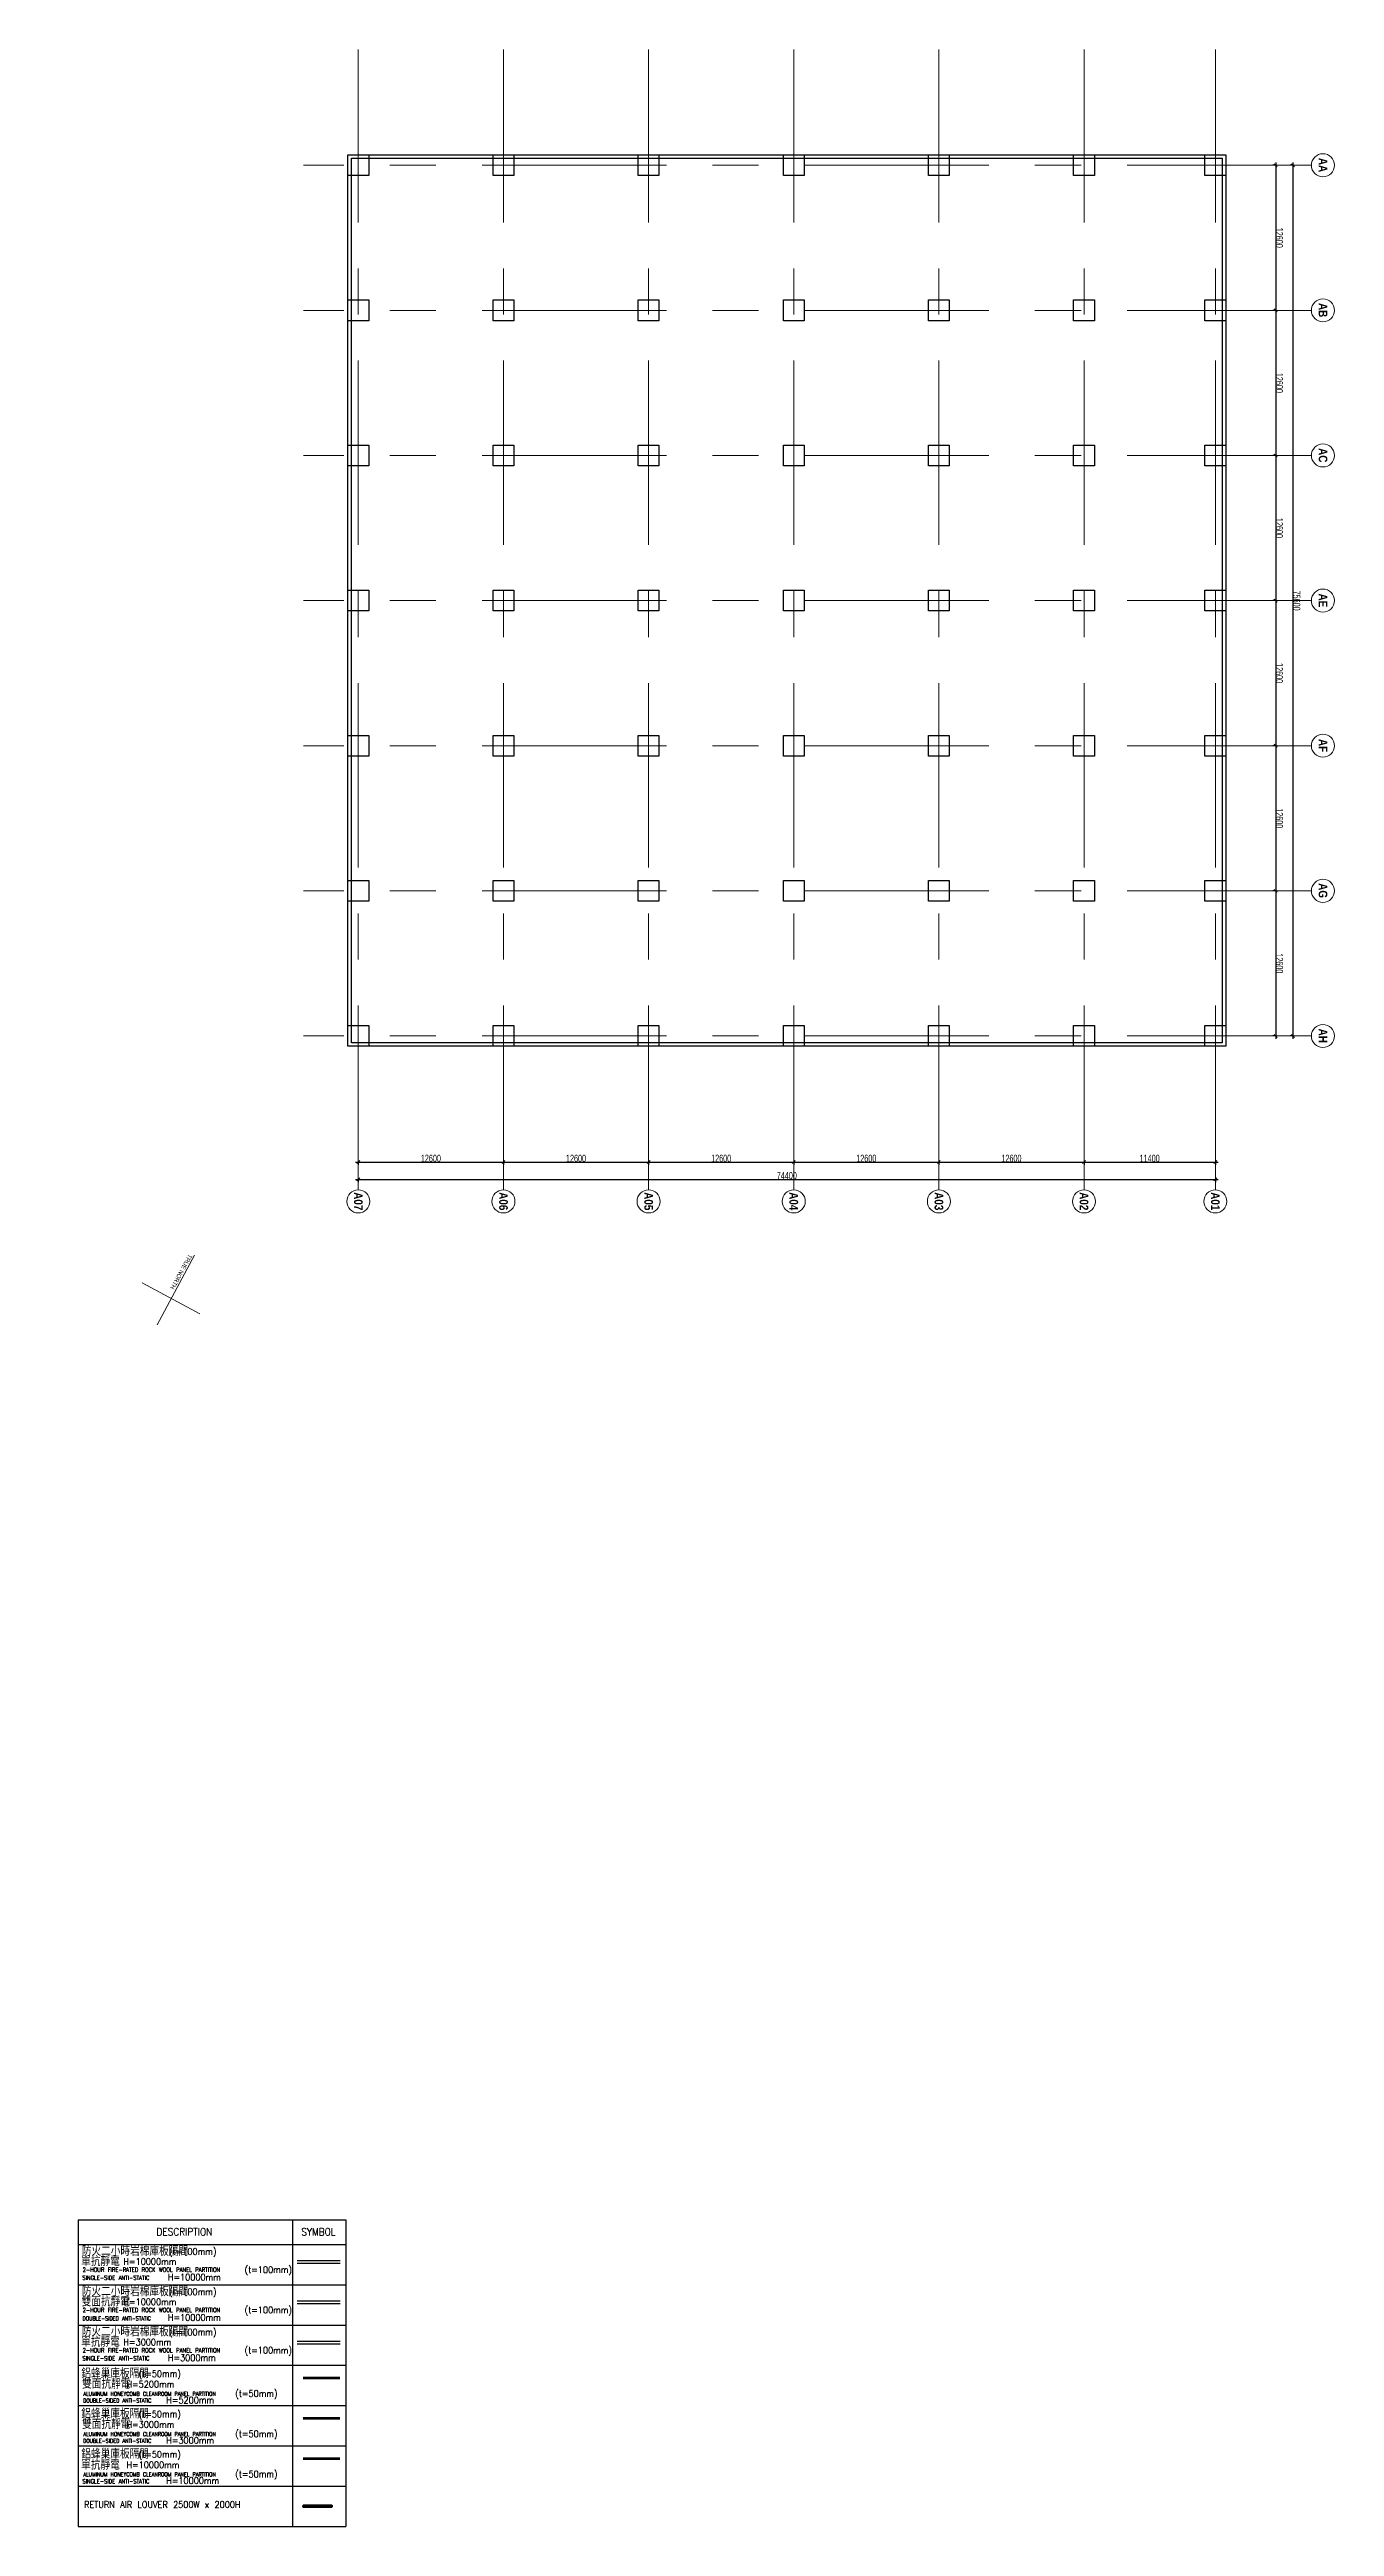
# Model space of a CAD drawing. Extents: x -15449 to 527173, y -170839 to 146543.
# Drawn here: x 415627 to 527173, y -68516 to 146543 of the extents above; entities that cross this region are included whole.
import ezdxf
from ezdxf.enums import TextEntityAlignment as Align

# ---------------------------------------------------------------- set-up
doc = ezdxf.new("R2010")
doc.units = 0
doc.header["$LTSCALE"] = 8
doc.linetypes.add('IDA - Grid Line', pattern=[3500, 2000, -500, 500, -500])
doc.layers.get('0').update_dxf_attribs({"color": 1, "linetype": 'CONTINUOUS'})
doc.layers.get('Defpoints').update_dxf_attribs({"linetype": 'CONTINUOUS'})
for name, color, linetype in [('0-T100单抗岩棉库板H10000', 21, 'CONTINUOUS'), ('0-T100非抗岩棉库板H10000', 1, 'CONTINUOUS'), ('0-T50单抗岩棉库板H10000', 141, 'CONTINUOUS'), ('0-T50单抗铝蜂巢库板H5000', 3, 'CONTINUOUS'), ('0-T50双抗铝蜂巢库板H5000', 2, 'CONTINUOUS'), ('000_CTCI_CSA', 7, 'CONTINUOUS'), ('188K-SM-03-F10-ARCH-PA-Y2257103$0$K-TXT', 7, 'CONTINUOUS'), ('防火一小时岩棉库板隔间（双抗）H10000', 170, 'CONTINUOUS')]:
    doc.layers.add(name, color=color, linetype=linetype)
for name, color, linetype, lineweight in [('000-EQ LOAD MARKUP', 4, 'CONTINUOUS', 100), ('A-_ANOTGRID_E', 7, 'CONTINUOUS', 9), ('A-_ANOTTEXT_A', 7, 'CONTINUOUS', 9), ('A-_WALL----_H', 7, 'CONTINUOUS', 9), ('A-ANOT----_D', 7, 'CONTINUOUS', 9)]:
    doc.layers.add(name, color=color, linetype=linetype, lineweight=lineweight)
doc.layers.add('A-_--------_E-', color=7, linetype='CONTINUOUS', lineweight=9, true_color=0x00a600)
doc.styles.add('188K-SM-03-F10-ARCH-PA-Y2257103$0$Standard', font='txt.shx', dxfattribs={"bigfont": 'chineset.shx'})
doc.styles.add('Arial Narrow_1', font='ARIALN.TTF', dxfattribs={"height": 0.18})
doc.styles.add('Arial Narrow_2', font='ARIALN.TTF', dxfattribs={"width": 0.8, "height": 0.22})
doc.styles.add('Arial Narrow_B', font='ARIALNB.TTF', dxfattribs={"height": 750})
doc.dimstyles.new('IDA_-_Arial_-_2_5mm_-_Black_-_Diagonal', dxfattribs={"dimscale": 304.8, "dimtxt": 639.644359, "dimasz": 0.82021, "dimexe": 0.82021, "dimexo": 0.82021, "dimgap": 0, "dimtad": 1, "dimdec": 0, "dimzin": 0, "dimdsep": 46, "dimtxsty": 'Arial Narrow_2', "dimblk1": 'OBLIQUE', "dimblk2": 'OBLIQUE', "dimsah": 1, "dimcen": 0.09, "dimdle": 0.82021, "dimazin": 0, "dimtfac": 1, "dimtdec": 4, "dimtix": 1, "dimtmove": 0, "dimatfit": 3, "dimfxl": 1, "dimtvp": 1, "dimtolj": 1, "dimtzin": 0, "dimarcsym": 2})

msp = doc.modelspace()

# ---------------------------------------------------------------- texts
at = {"layer": '188K-SM-03-F10-ARCH-PA-Y2257103$0$K-TXT', "style": '188K-SM-03-F10-ARCH-PA-Y2257103$0$Standard', "width": 0.9}
msp.add_text('DESCRIPTION ', height=630.899684, rotation=359.999999947, dxfattribs=at).set_placement((427589.0457, -42932.8942), align=Align.MIDDLE_CENTER)
msp.add_text('SYMBOL', height=630.89968, rotation=359.999999947, dxfattribs=at).set_placement((438969.9175, -42937.8942), align=Align.MIDDLE)
for s, height, p in [('單抗靜電', 745.60872, (418373.8263, -45528.6975)), ('防火二小時岩棉庫板隔間', 745.608717, (418424.9631, -44641.3253)), ('(t=100mm)', 573.54517, (426006.7468, -44641.3253)), ('SINGLE-SIDE ANTI-STATIC', 367.068907, (418481.8263, -46923.9674)), ('2-HOUR FIRE-RATED ROCK WOOL PANEL PARTITION', 367.068907, (418500.3307, -46227.8387)), ('H=10000mm', 573.54517, (422035.8322, -45513.2274)), ('H=10000mm', 573.54517, (425898.8263, -46869.7293)), ('(t=100mm)', 573.54517, (432560.1893, -46221.043)), ('雙面抗靜電', 745.60872, (418408.8858, -49030.8287)), ('防火二小時岩棉庫板隔間', 745.608717, (418424.9631, -48139.3471)), ('H=10000mm', 573.54517, (422035.8322, -49011.2492)), ('(t=100mm)', 573.54517, (426006.7468, -48139.3471)), ('(t=100mm)', 573.54517, (432560.1893, -49719.0648)), ('防火二小時岩棉庫板隔間', 745.608717, (418424.9631, -51637.3689)), ('2-HOUR FIRE-RATED ROCK WOOL PANEL PARTITION', 367.068907, (418500.3307, -49725.8605)), ('DOUBLE-SIDED ANTI-STATIC', 344.1271, (418491.2731, -50451.4383)), ('H=10000mm', 573.54517, (425898.8263, -50367.7511)), ('(t=100mm)', 573.54517, (426006.7468, -51637.3689)), ('單抗靜電', 745.60872, (418373.8263, -52524.7411)), ('SINGLE-SIDE ANTI-STATIC', 367.068907, (418481.8263, -53920.011)), ('2-HOUR FIRE-RATED ROCK WOOL PANEL PARTITION', 367.068907, (418500.3307, -53223.8823)), ('H=3000mm', 573.54517, (422035.8322, -52509.271)), ('H=3000mm', 573.54517, (425898.8263, -53865.7729)), ('(t=100mm)', 573.54517, (432560.1893, -53217.0866)), ('鋁蜂巢庫板隔間', 745.60872, (418386.2058, -55256.7081)), ('雙面抗靜電', 745.60872, (418453.7803, -56169.209)), ('H=5200mm', 573.54517, (422301.2672, -56169.209)), ('(t=50mm)', 573.54517, (423355.4769, -55256.7081)), ('ALUMINUM HONEYCOMB CLEANROOM PANEL PARTITION', 344.1271, (418561.7054, -56996.7966)), ('DOUBLE-SIDED ANTI-STATIC', 344.1271, (418536.1675, -57589.8186)), ('H=5200mm', 573.54517, (425754.2757, -57539.8405)), ('(t=50mm)', 573.54517, (431750.7653, -56972.0841)), ('鋁蜂巢庫板隔間', 745.60872, (418386.2058, -58754.7298)), ('雙面抗靜電', 745.60872, (418453.7803, -59667.2308)), ('H=3000mm', 573.54517, (422301.2672, -59667.2308)), ('(t=50mm)', 573.54517, (423355.4769, -58754.7298)), ('(t=50mm)', 573.54517, (431750.7653, -60470.1059)), ('鋁蜂巢庫板隔間', 745.60872, (418386.2058, -62252.7516)), ('ALUMINUM HONEYCOMB CLEANROOM PANEL PARTITION', 344.1271, (418561.7054, -60494.8184)), ('DOUBLE-SIDED ANTI-STATIC', 344.1271, (418536.1675, -61087.8404)), ('(t=50mm)', 573.54517, (423355.4769, -62252.7516)), ('H=3000mm', 573.54517, (425754.2757, -61037.8622)), ('單抗靜電', 745.60872, (418373.8263, -63203.7193)), ('SINGLE-SIDE ANTI-STATIC', 367.068907, (418481.8263, -64598.9892)), ('ALUMINUM HONEYCOMB CLEANROOM PANEL PARTITION', 344.1271, (418561.7054, -63992.8402)), ('H=10000mm', 573.54517, (422301.2672, -63165.2526)), ('H=10000mm', 573.54517, (425754.2757, -64535.884)), ('(t=50mm)', 573.54517, (431750.7653, -63968.1276)), ('RETURN AIR LOUVER 2500W x 2000H', 573.545167, (418623.1233, -66611.3256))]:
    msp.add_text(s, height=height, rotation=359.999999947, dxfattribs=at).set_placement(p, align=Align.MIDDLE_LEFT)

# ---------------------------------------------------------------- blocks, each defined once
blk = doc.blocks.new('_Oblique')
at = {"color": 0, "linetype": 'ByBlock', "lineweight": -2}
blk.add_line((-0.5, -0.5), (0.5, 0.5), dxfattribs=at)
blk = doc.blocks.new('*D248')
at = {"layer": 'A-ANOT----_D', "color": 0, "lineweight": -2, "transparency": 16777216}
for p, q in [((1040773, -76511), (1116873, -76511)), ((1041023, -76584), (1041023, -76761)), ((1116623, -76584), (1116623, -76761))]:
    blk.add_line(p, q, dxfattribs=at)
at = {"layer": 'Defpoints', "color": 0, "transparency": 16777216}
for p in [(1041023, -76334), (1116623, -76334), (1116623, -76511)]:
    blk.add_point(p, dxfattribs=at)
at = {"layer": 'A-ANOT----_D', "color": 0, "lineweight": -2, "transparency": 16777216, "xscale": 250, "yscale": 250, "zscale": 250, "rotation": 180}
blk.add_blockref('_Oblique', (1041023, -76511), dxfattribs=at)
at = {"layer": 'A-ANOT----_D', "color": 0, "lineweight": -2, "transparency": 16777216, "xscale": 250, "yscale": 250, "zscale": 250}
blk.add_blockref('_Oblique', (1116623, -76511), dxfattribs=at)
at = {"layer": 'A-ANOT----_D', "color": 0, "transparency": 16777216, "insert": (1078823, -76192), "char_height": 625, "width": 2375.82, "attachment_point": 5, "style": 'Arial Narrow_2'}
blk.add_mtext('\\A1;75600', dxfattribs=at)
blk = doc.blocks.new('*D249')
at = {"layer": 'A-ANOT----_D', "color": 0, "lineweight": -2, "transparency": 16777216}
for p, q in [((1040773, -78011), (1053873, -78011)), ((1041023, -78084), (1041023, -78261)), ((1053623, -78084), (1053623, -78261))]:
    blk.add_line(p, q, dxfattribs=at)
at = {"layer": 'Defpoints', "color": 0, "transparency": 16777216}
for p in [(1041023, -77834), (1053623, -77834), (1053623, -78011)]:
    blk.add_point(p, dxfattribs=at)
at = {"layer": 'A-ANOT----_D', "color": 0, "lineweight": -2, "transparency": 16777216, "xscale": 250, "yscale": 250, "zscale": 250, "rotation": 180}
blk.add_blockref('_Oblique', (1041023, -78011), dxfattribs=at)
at = {"layer": 'A-ANOT----_D', "color": 0, "lineweight": -2, "transparency": 16777216, "xscale": 250, "yscale": 250, "zscale": 250}
blk.add_blockref('_Oblique', (1053623, -78011), dxfattribs=at)
at = {"layer": 'A-ANOT----_D', "color": 0, "transparency": 16777216, "insert": (1047323, -77692), "char_height": 625, "width": 2375.82, "attachment_point": 5, "style": 'Arial Narrow_2'}
blk.add_mtext('\\A1;12600', dxfattribs=at)
blk = doc.blocks.new('*D250')
at = {"layer": 'A-ANOT----_D', "color": 0, "lineweight": -2, "transparency": 16777216}
for p, q in [((1053373, -78011), (1066473, -78011)), ((1053623, -78084), (1053623, -78261)), ((1066223, -78084), (1066223, -78261))]:
    blk.add_line(p, q, dxfattribs=at)
at = {"layer": 'Defpoints', "color": 0, "transparency": 16777216}
for p in [(1053623, -77834), (1066223, -77834), (1066223, -78011)]:
    blk.add_point(p, dxfattribs=at)
at = {"layer": 'A-ANOT----_D', "color": 0, "lineweight": -2, "transparency": 16777216, "xscale": 250, "yscale": 250, "zscale": 250, "rotation": 180}
blk.add_blockref('_Oblique', (1053623, -78011), dxfattribs=at)
at = {"layer": 'A-ANOT----_D', "color": 0, "lineweight": -2, "transparency": 16777216, "xscale": 250, "yscale": 250, "zscale": 250}
blk.add_blockref('_Oblique', (1066223, -78011), dxfattribs=at)
at = {"layer": 'A-ANOT----_D', "color": 0, "transparency": 16777216, "insert": (1059923, -77692), "char_height": 625, "width": 2375.82, "attachment_point": 5, "style": 'Arial Narrow_2'}
blk.add_mtext('\\A1;12600', dxfattribs=at)
blk = doc.blocks.new('*D251')
at = {"layer": 'A-ANOT----_D', "color": 0, "lineweight": -2, "transparency": 16777216}
for p, q in [((1065973, -78011), (1079073, -78011)), ((1066223, -78084), (1066223, -78261)), ((1078823, -78084), (1078823, -78261))]:
    blk.add_line(p, q, dxfattribs=at)
at = {"layer": 'Defpoints', "color": 0, "transparency": 16777216}
for p in [(1066223, -77834), (1078823, -77834), (1078823, -78011)]:
    blk.add_point(p, dxfattribs=at)
at = {"layer": 'A-ANOT----_D', "color": 0, "lineweight": -2, "transparency": 16777216, "xscale": 250, "yscale": 250, "zscale": 250, "rotation": 180}
blk.add_blockref('_Oblique', (1066223, -78011), dxfattribs=at)
at = {"layer": 'A-ANOT----_D', "color": 0, "lineweight": -2, "transparency": 16777216, "xscale": 250, "yscale": 250, "zscale": 250}
blk.add_blockref('_Oblique', (1078823, -78011), dxfattribs=at)
at = {"layer": 'A-ANOT----_D', "color": 0, "transparency": 16777216, "insert": (1072523, -77692), "char_height": 625, "width": 2375.82, "attachment_point": 5, "style": 'Arial Narrow_2'}
blk.add_mtext('\\A1;12600', dxfattribs=at)
blk = doc.blocks.new('*D252')
at = {"layer": 'A-ANOT----_D', "color": 0, "lineweight": -2, "transparency": 16777216}
for p, q in [((1078573, -78011), (1091673, -78011)), ((1078823, -78084), (1078823, -78261)), ((1091423, -78084), (1091423, -78261))]:
    blk.add_line(p, q, dxfattribs=at)
at = {"layer": 'Defpoints', "color": 0, "transparency": 16777216}
for p in [(1078823, -77834), (1091423, -77834), (1091423, -78011)]:
    blk.add_point(p, dxfattribs=at)
at = {"layer": 'A-ANOT----_D', "color": 0, "lineweight": -2, "transparency": 16777216, "xscale": 250, "yscale": 250, "zscale": 250, "rotation": 180}
blk.add_blockref('_Oblique', (1078823, -78011), dxfattribs=at)
at = {"layer": 'A-ANOT----_D', "color": 0, "lineweight": -2, "transparency": 16777216, "xscale": 250, "yscale": 250, "zscale": 250}
blk.add_blockref('_Oblique', (1091423, -78011), dxfattribs=at)
at = {"layer": 'A-ANOT----_D', "color": 0, "transparency": 16777216, "insert": (1085123, -77692), "char_height": 625, "width": 2375.82, "attachment_point": 5, "style": 'Arial Narrow_2'}
blk.add_mtext('\\A1;12600', dxfattribs=at)
blk = doc.blocks.new('*D253')
at = {"layer": 'A-ANOT----_D', "color": 0, "lineweight": -2, "transparency": 16777216}
for p, q in [((1091173, -78011), (1104273, -78011)), ((1091423, -78084), (1091423, -78261)), ((1104023, -78084), (1104023, -78261))]:
    blk.add_line(p, q, dxfattribs=at)
at = {"layer": 'Defpoints', "color": 0, "transparency": 16777216}
for p in [(1091423, -77834), (1104023, -77834), (1104023, -78011)]:
    blk.add_point(p, dxfattribs=at)
at = {"layer": 'A-ANOT----_D', "color": 0, "lineweight": -2, "transparency": 16777216, "xscale": 250, "yscale": 250, "zscale": 250, "rotation": 180}
blk.add_blockref('_Oblique', (1091423, -78011), dxfattribs=at)
at = {"layer": 'A-ANOT----_D', "color": 0, "lineweight": -2, "transparency": 16777216, "xscale": 250, "yscale": 250, "zscale": 250}
blk.add_blockref('_Oblique', (1104023, -78011), dxfattribs=at)
at = {"layer": 'A-ANOT----_D', "color": 0, "transparency": 16777216, "insert": (1097723, -77692), "char_height": 625, "width": 2375.82, "attachment_point": 5, "style": 'Arial Narrow_2'}
blk.add_mtext('\\A1;12600', dxfattribs=at)
blk = doc.blocks.new('*D254')
at = {"layer": 'A-ANOT----_D', "color": 0, "lineweight": -2, "transparency": 16777216}
for p, q in [((1103773, -78011), (1116873, -78011)), ((1104023, -78084), (1104023, -78261)), ((1116623, -78084), (1116623, -78261))]:
    blk.add_line(p, q, dxfattribs=at)
at = {"layer": 'Defpoints', "color": 0, "transparency": 16777216}
for p in [(1104023, -77834), (1116623, -77834), (1116623, -78011)]:
    blk.add_point(p, dxfattribs=at)
at = {"layer": 'A-ANOT----_D', "color": 0, "lineweight": -2, "transparency": 16777216, "xscale": 250, "yscale": 250, "zscale": 250, "rotation": 180}
blk.add_blockref('_Oblique', (1104023, -78011), dxfattribs=at)
at = {"layer": 'A-ANOT----_D', "color": 0, "lineweight": -2, "transparency": 16777216, "xscale": 250, "yscale": 250, "zscale": 250}
blk.add_blockref('_Oblique', (1116623, -78011), dxfattribs=at)
at = {"layer": 'A-ANOT----_D', "color": 0, "transparency": 16777216, "insert": (1110323, -77692), "char_height": 625, "width": 2375.82, "attachment_point": 5, "style": 'Arial Narrow_2'}
blk.add_mtext('\\A1;12600', dxfattribs=at)
blk = doc.blocks.new('*D255')
at = {"layer": 'A-ANOT----_D', "color": 0, "lineweight": -2, "transparency": 16777216}
for p, q in [((1129074, -157900), (1129074, -83000)), ((1129147, -83250), (1129324, -83250)), ((1129147, -157650), (1129324, -157650))]:
    blk.add_line(p, q, dxfattribs=at)
at = {"layer": 'Defpoints', "color": 0, "transparency": 16777216}
for p in [(1128897, -83250), (1129074, -83250), (1128897, -157650)]:
    blk.add_point(p, dxfattribs=at)
at = {"layer": 'A-ANOT----_D', "color": 0, "lineweight": -2, "transparency": 16777216, "xscale": 250, "yscale": 250, "zscale": 250}
for p, rotation in [((1129074, -83250), 90), ((1129074, -157650), 270)]:
    blk.add_blockref('_Oblique', p, dxfattribs=dict(at, rotation=rotation))
at = {"layer": 'A-ANOT----_D', "color": 0, "transparency": 16777216, "insert": (1128755, -120450), "char_height": 625, "width": 2375.82, "attachment_point": 5, "rotation": 90, "style": 'Arial Narrow_2'}
blk.add_mtext('\\A1;74400', dxfattribs=at)
blk = doc.blocks.new('*D256')
at = {"layer": 'A-ANOT----_D', "color": 0, "lineweight": -2, "transparency": 16777216}
for p, q in [((1127574, -157900), (1127574, -144800)), ((1127647, -145050), (1127824, -145050)), ((1127647, -157650), (1127824, -157650))]:
    blk.add_line(p, q, dxfattribs=at)
at = {"layer": 'Defpoints', "color": 0, "transparency": 16777216}
for p in [(1127397, -145050), (1127574, -145050), (1127397, -157650)]:
    blk.add_point(p, dxfattribs=at)
at = {"layer": 'A-ANOT----_D', "color": 0, "lineweight": -2, "transparency": 16777216, "xscale": 250, "yscale": 250, "zscale": 250}
for p, rotation in [((1127574, -145050), 90), ((1127574, -157650), 270)]:
    blk.add_blockref('_Oblique', p, dxfattribs=dict(at, rotation=rotation))
at = {"layer": 'A-ANOT----_D', "color": 0, "transparency": 16777216, "insert": (1127255, -151350), "char_height": 625, "width": 2375.82, "attachment_point": 5, "rotation": 90, "style": 'Arial Narrow_2'}
blk.add_mtext('\\A1;12600', dxfattribs=at)
blk = doc.blocks.new('*D257')
at = {"layer": 'A-ANOT----_D', "color": 0, "lineweight": -2, "transparency": 16777216}
for p, q in [((1127574, -145300), (1127574, -132200)), ((1127647, -132450), (1127824, -132450)), ((1127647, -145050), (1127824, -145050))]:
    blk.add_line(p, q, dxfattribs=at)
at = {"layer": 'Defpoints', "color": 0, "transparency": 16777216}
for p in [(1127397, -132450), (1127574, -132450), (1127397, -145050)]:
    blk.add_point(p, dxfattribs=at)
at = {"layer": 'A-ANOT----_D', "color": 0, "lineweight": -2, "transparency": 16777216, "xscale": 250, "yscale": 250, "zscale": 250}
for p, rotation in [((1127574, -132450), 90), ((1127574, -145050), 270)]:
    blk.add_blockref('_Oblique', p, dxfattribs=dict(at, rotation=rotation))
at = {"layer": 'A-ANOT----_D', "color": 0, "transparency": 16777216, "insert": (1127255, -138750), "char_height": 625, "width": 2375.82, "attachment_point": 5, "rotation": 90, "style": 'Arial Narrow_2'}
blk.add_mtext('\\A1;12600', dxfattribs=at)
blk = doc.blocks.new('*D258')
at = {"layer": 'A-ANOT----_D', "color": 0, "lineweight": -2, "transparency": 16777216}
for p, q in [((1127574, -132700), (1127574, -119600)), ((1127647, -119850), (1127824, -119850)), ((1127647, -132450), (1127824, -132450))]:
    blk.add_line(p, q, dxfattribs=at)
at = {"layer": 'Defpoints', "color": 0, "transparency": 16777216}
for p in [(1127397, -119850), (1127574, -119850), (1127397, -132450)]:
    blk.add_point(p, dxfattribs=at)
at = {"layer": 'A-ANOT----_D', "color": 0, "lineweight": -2, "transparency": 16777216, "xscale": 250, "yscale": 250, "zscale": 250}
for p, rotation in [((1127574, -119850), 90), ((1127574, -132450), 270)]:
    blk.add_blockref('_Oblique', p, dxfattribs=dict(at, rotation=rotation))
at = {"layer": 'A-ANOT----_D', "color": 0, "transparency": 16777216, "insert": (1127255, -126150), "char_height": 625, "width": 2375.82, "attachment_point": 5, "rotation": 90, "style": 'Arial Narrow_2'}
blk.add_mtext('\\A1;12600', dxfattribs=at)
blk = doc.blocks.new('*D259')
at = {"layer": 'A-ANOT----_D', "color": 0, "lineweight": -2, "transparency": 16777216}
for p, q in [((1127574, -120100), (1127574, -107000)), ((1127647, -107250), (1127824, -107250)), ((1127647, -119850), (1127824, -119850))]:
    blk.add_line(p, q, dxfattribs=at)
at = {"layer": 'Defpoints', "color": 0, "transparency": 16777216}
for p in [(1127397, -107250), (1127574, -107250), (1127397, -119850)]:
    blk.add_point(p, dxfattribs=at)
at = {"layer": 'A-ANOT----_D', "color": 0, "lineweight": -2, "transparency": 16777216, "xscale": 250, "yscale": 250, "zscale": 250}
for p, rotation in [((1127574, -107250), 90), ((1127574, -119850), 270)]:
    blk.add_blockref('_Oblique', p, dxfattribs=dict(at, rotation=rotation))
at = {"layer": 'A-ANOT----_D', "color": 0, "transparency": 16777216, "insert": (1127255, -113550), "char_height": 625, "width": 2375.82, "attachment_point": 5, "rotation": 90, "style": 'Arial Narrow_2'}
blk.add_mtext('\\A1;12600', dxfattribs=at)
blk = doc.blocks.new('*D260')
at = {"layer": 'A-ANOT----_D', "color": 0, "lineweight": -2, "transparency": 16777216}
for p, q in [((1127574, -107500), (1127574, -94400)), ((1127647, -94650), (1127824, -94650)), ((1127647, -107250), (1127824, -107250))]:
    blk.add_line(p, q, dxfattribs=at)
at = {"layer": 'Defpoints', "color": 0, "transparency": 16777216}
for p in [(1127397, -94650), (1127574, -94650), (1127397, -107250)]:
    blk.add_point(p, dxfattribs=at)
at = {"layer": 'A-ANOT----_D', "color": 0, "lineweight": -2, "transparency": 16777216, "xscale": 250, "yscale": 250, "zscale": 250}
for p, rotation in [((1127574, -94650), 90), ((1127574, -107250), 270)]:
    blk.add_blockref('_Oblique', p, dxfattribs=dict(at, rotation=rotation))
at = {"layer": 'A-ANOT----_D', "color": 0, "transparency": 16777216, "insert": (1127255, -100950), "char_height": 625, "width": 2375.82, "attachment_point": 5, "rotation": 90, "style": 'Arial Narrow_2'}
blk.add_mtext('\\A1;12600', dxfattribs=at)
blk = doc.blocks.new('*D261')
at = {"layer": 'A-ANOT----_D', "color": 0, "lineweight": -2, "transparency": 16777216}
for p, q in [((1127574, -94900), (1127574, -83000)), ((1127647, -83250), (1127824, -83250)), ((1127647, -94650), (1127824, -94650))]:
    blk.add_line(p, q, dxfattribs=at)
at = {"layer": 'Defpoints', "color": 0, "transparency": 16777216}
for p in [(1127397, -83250), (1127574, -83250), (1127397, -94650)]:
    blk.add_point(p, dxfattribs=at)
at = {"layer": 'A-ANOT----_D', "color": 0, "lineweight": -2, "transparency": 16777216, "xscale": 250, "yscale": 250, "zscale": 250}
for p, rotation in [((1127574, -83250), 90), ((1127574, -94650), 270)]:
    blk.add_blockref('_Oblique', p, dxfattribs=dict(at, rotation=rotation))
at = {"layer": 'A-ANOT----_D', "color": 0, "transparency": 16777216, "insert": (1127255, -88950), "char_height": 625, "width": 2375.82, "attachment_point": 5, "rotation": 90, "style": 'Arial Narrow_2'}
blk.add_mtext('\\A1;11400', dxfattribs=at)
blk = doc.blocks.new('Grid - 4 mm Dia-V240-PH1 LEVEL 1 - WWTP')
at = {"layer": 'A-_ANOTGRID_E'}
blk.add_circle((0, 0), 4, dxfattribs=at)
blk = doc.blocks.new('CTCI_Building shape and Grid line')
at = {"color": 252}
for points in [[(1040123.2, -82349.5), (1041923.2, -82349.5), (1041923.2, -84149.5), (1040123.2, -84149.5)], [(1052723.2, -82349.5), (1054523.2, -82349.5), (1054523.2, -84149.5), (1052723.2, -84149.5)], [(1065323.2, -82349.5), (1067123.2, -82349.5), (1067123.2, -84149.5), (1065323.2, -84149.5)], [(1077923.2, -82349.5), (1079723.2, -82349.5), (1079723.2, -84149.5), (1077923.2, -84149.5)], [(1090523.2, -82349.5), (1092323.2, -82349.5), (1092323.2, -84149.5), (1090523.2, -84149.5)], [(1103123.2, -82349.5), (1104923.2, -82349.5), (1104923.2, -84149.5), (1103123.2, -84149.5)], [(1115723.2, -82349.5), (1117523.2, -82349.5), (1117523.2, -84149.5), (1115723.2, -84149.5)], [(1040123.2, -93749.5), (1041923.2, -93749.5), (1041923.2, -95549.5), (1040123.2, -95549.5)], [(1052723.2, -93749.5), (1054523.2, -93749.5), (1054523.2, -95549.5), (1052723.2, -95549.5)], [(1065323.2, -93749.5), (1067123.2, -93749.5), (1067123.2, -95549.5), (1065323.2, -95549.5)], [(1077923.2, -93749.5), (1079723.2, -93749.5), (1079723.2, -95549.5), (1077923.2, -95549.5)], [(1090523.2, -93749.5), (1092323.2, -93749.5), (1092323.2, -95549.5), (1090523.2, -95549.5)], [(1103123.2, -93749.5), (1104923.2, -93749.5), (1104923.2, -95549.5), (1103123.2, -95549.5)], [(1115723.2, -93749.5), (1117523.2, -93749.5), (1117523.2, -95549.5), (1115723.2, -95549.5)], [(1040123.2, -106349.5), (1041923.2, -106349.5), (1041923.2, -108149.5), (1040123.2, -108149.5)], [(1052723.2, -106349.5), (1054523.2, -106349.5), (1054523.2, -108149.5), (1052723.2, -108149.5)], [(1065323.2, -106349.5), (1067123.2, -106349.5), (1067123.2, -108149.5), (1065323.2, -108149.5)], [(1077923.2, -106349.5), (1079723.2, -106349.5), (1079723.2, -108149.5), (1077923.2, -108149.5)], [(1090523.2, -106349.5), (1092323.2, -106349.5), (1092323.2, -108149.5), (1090523.2, -108149.5)], [(1103123.2, -106349.5), (1104923.2, -106349.5), (1104923.2, -108149.5), (1103123.2, -108149.5)], [(1115723.2, -106349.5), (1117523.2, -106349.5), (1117523.2, -108149.5), (1115723.2, -108149.5)], [(1040123.2, -118949.5), (1041923.2, -118949.5), (1041923.2, -120749.5), (1040123.2, -120749.5)], [(1052723.2, -118949.5), (1054523.2, -118949.5), (1054523.2, -120749.5), (1052723.2, -120749.5)], [(1065323.2, -118949.5), (1067123.2, -118949.5), (1067123.2, -120749.5), (1065323.2, -120749.5)], [(1077923.2, -118949.5), (1079723.2, -118949.5), (1079723.2, -120749.5), (1077923.2, -120749.5)], [(1090523.2, -118949.5), (1092323.2, -118949.5), (1092323.2, -120749.5), (1090523.2, -120749.5)], [(1103123.2, -118949.5), (1104923.2, -118949.5), (1104923.2, -120749.5), (1103123.2, -120749.5)], [(1115723.2, -118949.5), (1117523.2, -118949.5), (1117523.2, -120749.5), (1115723.2, -120749.5)], [(1040123.2, -131549.5), (1041923.2, -131549.5), (1041923.2, -133349.5), (1040123.2, -133349.5)], [(1052723.2, -131549.5), (1054523.2, -131549.5), (1054523.2, -133349.5), (1052723.2, -133349.5)], [(1065323.2, -131549.5), (1067123.2, -131549.5), (1067123.2, -133349.5), (1065323.2, -133349.5)], [(1077923.2, -131549.5), (1079723.2, -131549.5), (1079723.2, -133349.5), (1077923.2, -133349.5)], [(1090523.2, -131549.5), (1092323.2, -131549.5), (1092323.2, -133349.5), (1090523.2, -133349.5)], [(1103123.2, -131549.5), (1104923.2, -131549.5), (1104923.2, -133349.5), (1103123.2, -133349.5)], [(1115723.2, -131549.5), (1117523.2, -131549.5), (1117523.2, -133349.5), (1115723.2, -133349.5)], [(1040123.2, -144149.5), (1041923.2, -144149.5), (1041923.2, -145949.5), (1040123.2, -145949.5)], [(1052723.2, -144149.5), (1054523.2, -144149.5), (1054523.2, -145949.5), (1052723.2, -145949.5)], [(1065323.2, -144149.5), (1067123.2, -144149.5), (1067123.2, -145949.5), (1065323.2, -145949.5)], [(1077923.2, -144149.5), (1079723.2, -144149.5), (1079723.2, -145949.5), (1077923.2, -145949.5)], [(1090523.2, -144149.5), (1092323.2, -144149.5), (1092323.2, -145949.5), (1090523.2, -145949.5)], [(1103123.2, -144149.5), (1104923.2, -144149.5), (1104923.2, -145949.5), (1103123.2, -145949.5)], [(1115723.2, -144149.5), (1117523.2, -144149.5), (1117523.2, -145949.5), (1115723.2, -145949.5)], [(1040123.2, -156749.5), (1041923.2, -156749.5), (1041923.2, -158549.5), (1040123.2, -158549.5)], [(1052723.2, -156749.5), (1054523.2, -156749.5), (1054523.2, -158549.5), (1052723.2, -158549.5)], [(1065323.2, -156749.5), (1067123.2, -156749.5), (1067123.2, -158549.5), (1065323.2, -158549.5)], [(1077923.2, -156749.5), (1079723.2, -156749.5), (1079723.2, -158549.5), (1077923.2, -158549.5)], [(1090523.2, -156749.5), (1092323.2, -156749.5), (1092323.2, -158549.5), (1090523.2, -158549.5)], [(1103123.2, -156749.5), (1104923.2, -156749.5), (1104923.2, -158549.5), (1103123.2, -158549.5)], [(1115723.2, -156749.5), (1117523.2, -156749.5), (1117523.2, -158549.5), (1115723.2, -158549.5)]]:
    blk.add_lwpolyline(points, close=True, dxfattribs=at)
at = {"layer": '000_CTCI_CSA', "color": 252}
for points in [[(1040123.2, -82349.5), (1117523.2, -82349.5), (1117523.2, -158549.5), (1040123.2, -158549.5)], [(1040423.2, -82649.5), (1117223.2, -82649.5), (1117223.2, -158249.5), (1040423.2, -158249.5)]]:
    blk.add_lwpolyline(points, close=True, dxfattribs=at)
at = {"layer": 'A-_--------_E-', "color": 7}
for p, q in [((1141698.7, -175122.3), (1135660.7, -171879.4)), ((1138045.6, -176423.7), (1140742.6, -171402.2))]:
    blk.add_line(p, q, dxfattribs=at)
at = {"layer": 'A-_ANOTGRID_E', "color": 8, "linetype": 'IDA - Grid Line', "true_color": 0x808080}
for p, q in [((1041023.2, -74908.9), (1041023.2, -162418.8)), ((1053623.2, -74908.9), (1053623.2, -162418.8)), ((1066223.2, -74908.9), (1066223.2, -162418.8)), ((1078823.2, -74908.9), (1078823.2, -162418.8)), ((1091423.2, -74908.9), (1091423.2, -162418.8)), ((1104023.2, -74908.9), (1104023.2, -162418.8)), ((1116623.2, -74908.9), (1116623.2, -162418.8)), ((1129987.2, -83249.5), (1030978.1, -83249.5)), ((1129987.2, -94649.5), (1030978.1, -94649.5)), ((1129987.2, -107249.5), (1030978.1, -107249.5)), ((1129987.2, -119849.5), (1030978.1, -119849.5)), ((1129987.2, -132449.5), (1030978.1, -132449.5)), ((1129987.2, -145049.5), (1030978.1, -145049.5)), ((1129987.2, -157649.5), (1030978.1, -157649.5))]:
    blk.add_line(p, q, dxfattribs=at)
at = {"layer": 'A-_ANOTGRID_E', "lineweight": 5}
for p, xscale, yscale, zscale, rotation in [((1041023.2, -73908.9), 249.9999999999999, 249.9999999999999, 249.9999999999999, 180), ((1053623.2, -73908.9), 249.9999999999999, 249.9999999999999, 249.9999999999999, 180), ((1066223.2, -73908.9), 249.9999999999999, 249.9999999999999, 249.9999999999999, 180), ((1078823.2, -73908.9), 249.9999999999999, 249.9999999999999, 249.9999999999999, 180), ((1091423.2, -73908.9), 249.9999999999999, 249.9999999999999, 249.9999999999999, 180), ((1104023.2, -73908.9), 249.9999999999999, 249.9999999999999, 249.9999999999999, 180), ((1116623.2, -73908.9), 249.9999999999999, 249.9999999999999, 249.9999999999999, 180), ((1130987.2, -83249.5), 250.0000000000007, 250.0000000000007, 250.0000000000007, 90), ((1130987.2, -94649.5), 250.0000000000007, 250.0000000000007, 250.0000000000007, 90), ((1130987.2, -107249.5), 250.0000000000007, 250.0000000000007, 250.0000000000007, 90), ((1130987.2, -119849.5), 250.0000000000007, 250.0000000000007, 250.0000000000007, 90), ((1130987.2, -132449.5), 250.0000000000007, 250.0000000000007, 250.0000000000007, 90), ((1130987.2, -145049.5), 250.0000000000007, 250.0000000000007, 250.0000000000007, 90), ((1130987.2, -157649.5), 250.0000000000007, 250.0000000000007, 250.0000000000007, 90)]:
    blk.add_blockref('Grid - 4 mm Dia-V240-PH1 LEVEL 1 - WWTP', p, dxfattribs=dict(at, xscale=xscale, yscale=yscale, zscale=zscale, rotation=rotation))
at = {"layer": 'A-_ANOTGRID_E', "char_height": 750, "attachment_point": 1, "style": 'Arial Narrow_B'}
for s, insert, width in [('AA', (1040387.2, -73524.7), 1523.206), ('AB', (1052987.2, -73524.7), 1523.206), ('AC', (1065587.2, -73524.7), 1523.206), ('AE', (1078211, -73524.7), 1463.08), ('AF', (1090836, -73524.7), 1402.953), ('AG', (1103362.2, -73524.7), 1583.333), ('AH', (1115987.2, -73524.7), 1523.206), ('A01', (1130191.2, -82872), 1924.05), ('A02', (1130191.2, -94272), 1924.05), ('A03', (1130191.2, -106872), 1924.05), ('A04', (1130191.2, -119472), 1924.05), ('A05', (1130191.2, -132072), 1924.05), ('A06', (1130191.2, -144672), 1924.05), ('A07', (1130191.2, -157272), 1924.05)]:
    blk.add_mtext(s, dxfattribs=dict(at, insert=insert, width=width))
at = {"layer": 'A-_ANOTTEXT_A', "insert": (1135715.4, -172049.1), "char_height": 375, "width": 3447.256, "attachment_point": 1, "rotation": 331.4535, "style": 'Arial Narrow_1'}
blk.add_mtext('TRUE NORTH', dxfattribs=at)
at = {"layer": 'A-ANOT----_D'}
for base, p1, p2, override, picture, middle in [((1116623.2, -76511), (1041023.2, -76334.2), (1116623.2, -76334.2), {"dimpost": '<>', "dimfxl": 75600}, '*D248', (1078823.2, -76191.9)), ((1053623.2, -78011), (1041023.2, -77834.2), (1053623.2, -77834.2), {"dimpost": '<>', "dimfxl": 12600}, '*D249', (1047323.2, -77691.9)), ((1066223.2, -78011), (1053623.2, -77834.2), (1066223.2, -77834.2), {"dimpost": '<>', "dimfxl": 12600}, '*D250', (1059923.2, -77691.9)), ((1078823.2, -78011), (1066223.2, -77834.2), (1078823.2, -77834.2), {"dimpost": '<>', "dimfxl": 12600}, '*D251', (1072523.2, -77691.9)), ((1091423.2, -78011), (1078823.2, -77834.2), (1091423.2, -77834.2), {"dimpost": '<>', "dimfxl": 12600}, '*D252', (1085123.2, -77691.9)), ((1104023.2, -78011), (1091423.2, -77834.2), (1104023.2, -77834.2), {"dimpost": '<>', "dimfxl": 12600}, '*D253', (1097723.2, -77691.9)), ((1116623.2, -78011), (1104023.2, -77834.2), (1116623.2, -77834.2), {"dimpost": '<>', "dimfxl": 12600}, '*D254', (1110323.2, -77691.9))]:
    dim = blk.add_linear_dim(base=base, p1=p1, p2=p2, dimstyle='IDA_-_Arial_-_2_5mm_-_Black_-_Diagonal', override=override, dxfattribs=at)
    dim.commit()
    dim.dimension.update_dxf_attribs({"geometry": picture, "text_midpoint": middle})
for base, p1, p2, override, picture, middle in [((1127574, -83249.5), (1127397.2, -94649.5), (1127397.2, -83249.5), {"dimpost": '<>', "dimfxl": 11600}, '*D261', (1127254.9, -88949.5)), ((1129074, -83249.5), (1128897.2, -157649.5), (1128897.2, -83249.5), {"dimpost": '<>', "dimfxl": 74600}, '*D255', (1128754.9, -120449.5)), ((1127574, -94649.5), (1127397.2, -107249.5), (1127397.2, -94649.5), {"dimpost": '<>', "dimfxl": 12600}, '*D260', (1127254.9, -100949.5)), ((1127574, -107249.5), (1127397.2, -119849.5), (1127397.2, -107249.5), {"dimpost": '<>', "dimfxl": 12600}, '*D259', (1127254.9, -113549.5)), ((1127574, -119849.5), (1127397.2, -132449.5), (1127397.2, -119849.5), {"dimpost": '<>', "dimfxl": 12600}, '*D258', (1127254.9, -126149.5)), ((1127574, -132449.5), (1127397.2, -145049.5), (1127397.2, -132449.5), {"dimpost": '<>', "dimfxl": 12600}, '*D257', (1127254.9, -138749.5)), ((1127574, -145049.5), (1127397.2, -157649.5), (1127397.2, -145049.5), {"dimpost": '<>', "dimfxl": 12600}, '*D256', (1127254.9, -151349.5))]:
    dim = blk.add_linear_dim(base=base, p1=p1, p2=p2, angle=90, dimstyle='IDA_-_Arial_-_2_5mm_-_Black_-_Diagonal', override=override, dxfattribs=at)
    dim.commit()
    dim.dimension.update_dxf_attribs({"geometry": picture, "text_midpoint": middle})

# ---------------------------------------------------------------- hatches: boundary and pattern name
at = {"layer": 'A-_WALL----_H', "true_color": 0xd4d4d4}
h = msp.add_hatch(dxfattribs=at)
h.set_pattern_fill('FP_1', color=254, angle=-90, style=0, pattern_type=2)
h.set_pattern_definition([(270, (114797.16, 802631), (508, -2032), [83.82, -1440.18, 83.82, -1440.18, -8128]), (270, (114797.16, 802631), (508, -2032), [-3048, 83.82, -2964.18, 83.82, -1440.18, -3556]), (270, (114797.16, 802631), (508, -2032), [-7620, 83.82, -932.18, 83.82, -2456.18]), (30, (115051.16, 801869), (1505.76362, 1455.9409), [83.82, -1440.18, 83.82, -1440.18, -8128]), (30, (115051.16, 801869), (1505.76362, 1455.9409), [-3048, 83.82, -2964.18, 83.82, -1440.18, -3556]), (30, (115051.16, 801869), (1505.76362, 1455.9409), [-7620, 83.82, -932.18, 83.82, -2456.18]), (150, (116067.16, 801615), (-2013.76362, 576.0591), [83.82, -1440.18, 83.82, -1440.18, -8128]), (150, (116067.16, 801615), (-2013.76362, 576.0591), [-3048, 83.82, -2964.18, 83.82, -1440.18, -3556]), (150, (116067.16, 801615), (-2013.76362, 576.0591), [-7620, 83.82, -932.18, 83.82, -2456.18])])
h.paths.add_polyline_path([(415626.7431, -34876.1894), (415653.2818, -34876.1894), (415653.2818, -34676.1894), (415626.7431, -34676.1894), (415626.7431, -34702.7281)])

# ---------------------------------------------------------------- linework, layer by layer
at = {"layer": '0-T100单抗岩棉库板H10000', "lineweight": -3}
for p, q in [((437133.1385, -52433.1827), (440843.0419, -52433.1827)), ((437133.1385, -52662.6008), (440843.0419, -52662.6008))]:
    msp.add_line(p, q, dxfattribs=at)
at = {"layer": '0-T100非抗岩棉库板H10000', "lineweight": -3}
for p, q in [((437133.1385, -45437.1392), (440843.0419, -45437.1392)), ((437133.1385, -45666.5572), (440843.0419, -45666.5572))]:
    msp.add_line(p, q, dxfattribs=at)
at = {"layer": '0-T50单抗岩棉库板H10000', "lineweight": -3}
for p, q in [((437634.5643, -59065.1762), (440837.4357, -59065.1762)), ((437634.5643, -59179.8853), (440837.4357, -59179.8853))]:
    msp.add_line(p, q, dxfattribs=at)
at = {"layer": '0-T50单抗铝蜂巢库板H5000'}
for p, q in [((437634.5643, -62563.198), (440837.4357, -62563.198)), ((437634.5643, -62677.907), (440837.4357, -62677.907))]:
    msp.add_line(p, q, dxfattribs=at)
at = {"layer": '0-T50双抗铝蜂巢库板H5000', "lineweight": -3}
for p, q in [((437634.5643, -55567.1544), (440837.4357, -55567.1544)), ((437634.5643, -55681.8635), (440837.4357, -55681.8635))]:
    msp.add_line(p, q, dxfattribs=at)
at = {"layer": '000-EQ LOAD MARKUP', "color": 6, "lineweight": 50}
msp.add_lwpolyline([(437634.5643, -66708.3892), (440134.5643, -66708.3892), (440134.5643, -66808.3892), (437634.5643, -66808.3892)], close=True, dxfattribs=at)
at = {"layer": '188K-SM-03-F10-ARCH-PA-Y2257103$0$K-TXT'}
for p, q in [((418122.8263, -41903.4801), (418122.8263, -68515.6326)), ((418122.8263, -41903.4801), (441345.6116, -41903.4801)), ((436757.2503, -68515.6326), (436757.2503, -41903.4801)), ((441345.6116, -41903.4801), (441345.6116, -68515.6326)), ((418122.8263, -44029.4801), (441345.6116, -44029.4801)), ((418122.8263, -47527.5019), (441345.6116, -47527.5019)), ((418122.8263, -47527.5019), (441345.6116, -47527.5019)), ((418122.8263, -51025.5237), (441345.6116, -51025.5237)), ((418122.8263, -54523.5455), (441345.6116, -54523.5455)), ((418122.8263, -58021.5673), (441345.6116, -58021.5673)), ((418122.8263, -61519.589), (441345.6116, -61519.589)), ((418122.8263, -61519.589), (441345.6116, -61519.589)), ((418122.8263, -65017.6108), (441345.6116, -65017.6108)), ((418122.8263, -68515.6326), (441345.6116, -68515.6326))]:
    msp.add_line(p, q, dxfattribs=at)
at = {"layer": '防火一小时岩棉库板隔间（双抗）H10000'}
for p, q in [((437133.1385, -48935.1609), (440843.0419, -48935.1609)), ((437133.1385, -49164.579), (440843.0419, -49164.579))]:
    msp.add_line(p, q, dxfattribs=at)

# ---------------------------------------------------------------- block references
at = {"layer": '000_CTCI_CSA', "rotation": 270}
msp.add_blockref('CTCI_Building shape and Grid line', (600081.732, 1177520.6602), dxfattribs=at)

msp.set_redraw_order([(e.dxf.handle, doc.entitydb.next_handle()) for e in msp.query("TEXT MTEXT ATTDEF DIMENSION ARC_DIMENSION")])  # texts and dimensions are drawn at this point

doc.saveas('drawing.dxf')
